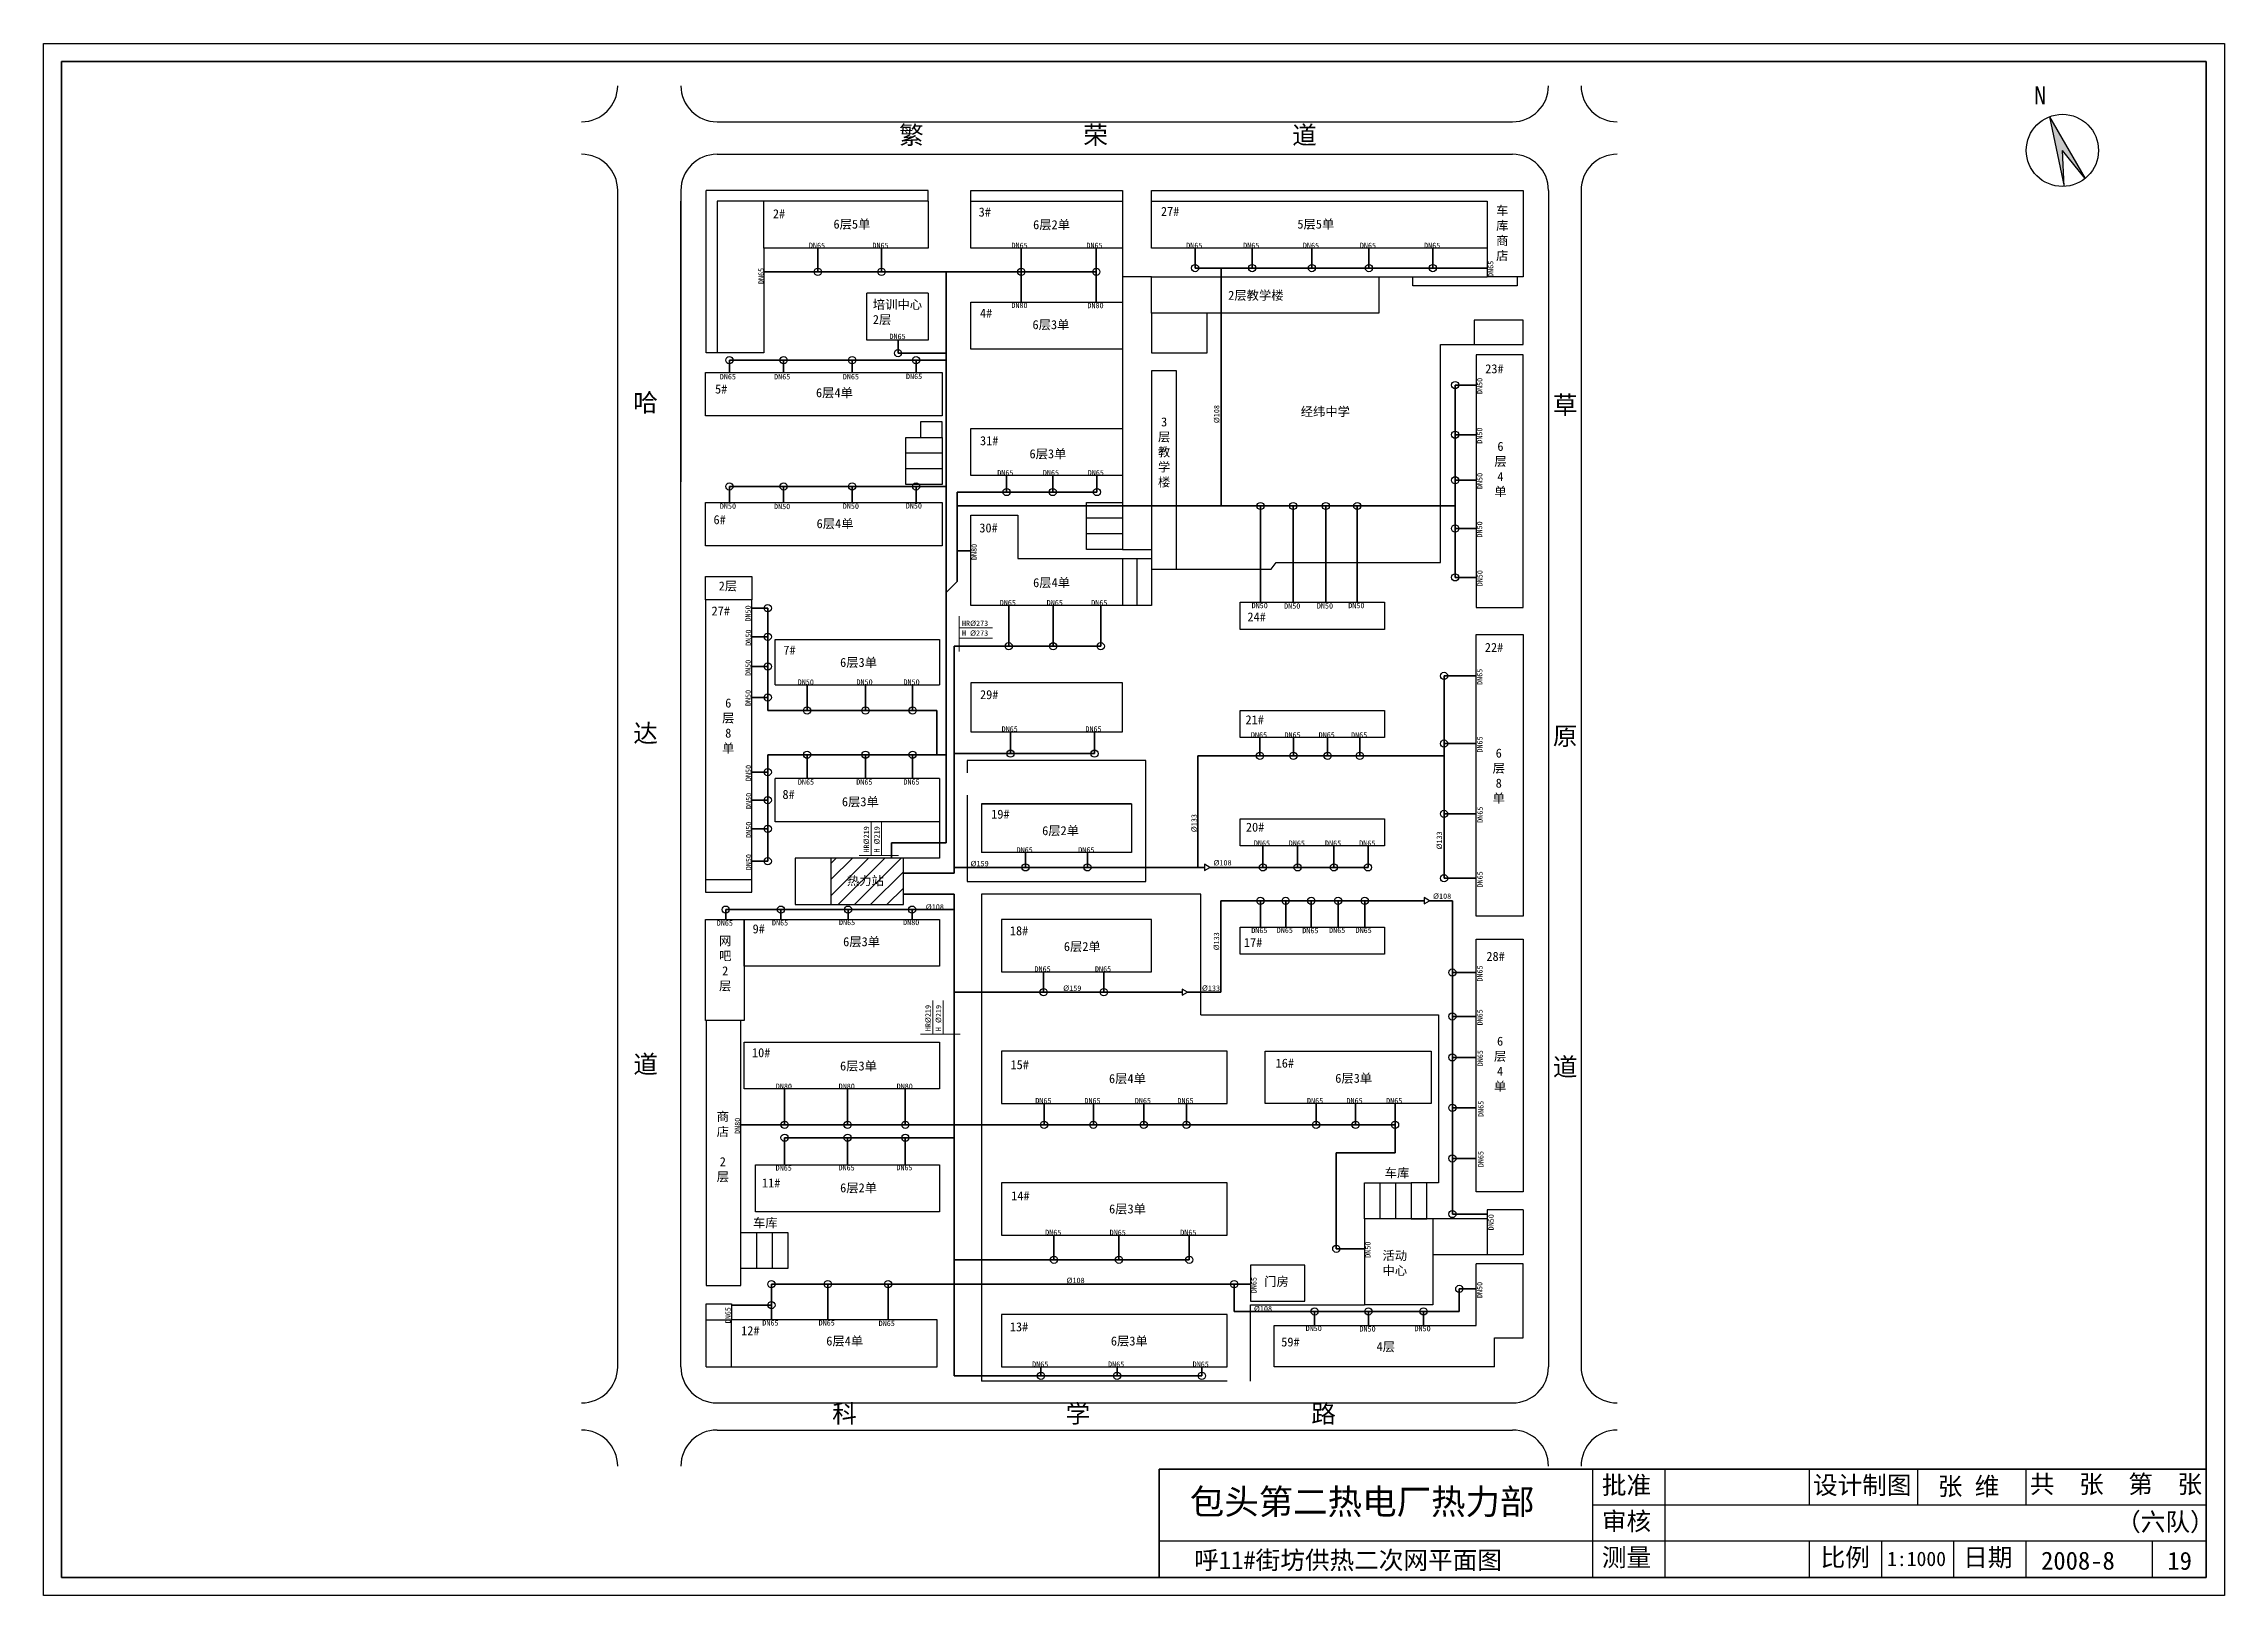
# Model space of a CAD drawing. Header units: millimetres. Extents: x 710 to 1314, y 285 to 715.
import ezdxf

# ---------------------------------------------------------------- set-up
doc = ezdxf.new("R2010")
doc.units = ezdxf.units.MM
doc.layers.add('标注', color=7, linetype='Continuous', lineweight=18)
doc.layers.add('管道', color=7, linetype='Continuous', lineweight=50)
doc.layers.add('边线', color=1, linetype='Continuous')

msp = doc.modelspace()

# ---------------------------------------------------------------- hatches: boundary and pattern name
msp.add_hatch(color=256).paths.add_polyline_path([(1265.73, 695.08), (1269.8, 675.76), (1269.32, 685.75), (1275.66, 678.01)])
h = msp.add_hatch()
h.set_pattern_fill('ANSI31', color=5, style=0)
h.paths.add_polyline_path([(928.32, 476.75), (948.32, 476.75), (948.32, 489.68), (928.32, 489.68)])
h.paths.add_polyline_path([(932.06, 485.26), (943.82, 485.26), (943.82, 480.71), (932.06, 480.71)], flags=24)

# ---------------------------------------------------------------- linework, layer by layer
at = {"lineweight": 40}
for p, q in [((715.18, 290.35), (715.18, 710.35)), ((715.18, 710.35), (1309.18, 710.35)), ((1309.18, 710.35), (1309.18, 290.35)), ((1309.18, 320.35), (1019.18, 320.35)), ((1019.18, 320.35), (1019.18, 290.35)), ((1309.18, 290.35), (715.18, 290.35))]:
    msp.add_line(p, q, dxfattribs=at)
for p, q in [((1265.73, 695.08), (1269.8, 675.76)), ((1265.73, 695.08), (1275.66, 678.01)), ((896.69, 693.68), (1116.99, 693.68)), ((896.69, 684.68), (1116.99, 684.68)), ((1269.8, 675.76), (1269.32, 685.75)), ((1275.66, 678.01), (1269.32, 685.75)), ((869.18, 348.68), (869.18, 674.68)), ((886.69, 674.68), (886.69, 593.88)), ((886.69, 348.68), (886.69, 671.68)), ((893.69, 629.68), (893.69, 674.68)), ((955.19, 674.68), (893.69, 674.68)), ((909.69, 671.68), (896.69, 671.68)), ((896.69, 671.68), (896.69, 629.68)), ((955.19, 671.68), (909.69, 671.68)), ((909.69, 658.68), (909.69, 671.68)), ((955.19, 671.68), (955.19, 674.68)), ((955.19, 671.68), (955.19, 658.68)), ((966.99, 671.68), (966.99, 674.68)), ((966.99, 674.68), (1008.99, 674.68)), ((966.99, 658.68), (966.99, 671.68)), ((966.99, 671.68), (1008.99, 671.68)), ((1008.99, 674.68), (1008.99, 671.68)), ((1008.99, 671.68), (1008.99, 658.68)), ((1016.99, 671.68), (1016.99, 674.68)), ((1016.99, 674.68), (1119.99, 674.68)), ((1016.99, 671.68), (1109.99, 671.68)), ((1016.99, 658.68), (1016.99, 671.68)), ((1109.99, 671.68), (1109.99, 658.68)), ((1119.99, 674.68), (1119.99, 650.68)), ((1126.99, 674.68), (1126.99, 348.68)), ((1136, 674.68), (1136, 348.68)), ((955.19, 658.68), (909.69, 658.68)), ((909.69, 658.68), (909.69, 629.68)), ((1008.99, 658.68), (966.99, 658.68)), ((1008.99, 658.68), (1008.99, 643.68)), ((1109.99, 658.68), (1016.99, 658.68)), ((1109.99, 658.68), (1109.99, 650.68)), ((1016.99, 650.68), (1008.99, 650.68)), ((1016.99, 650.68), (1079.99, 650.68)), ((1016.99, 640.68), (1016.99, 650.68)), ((1079.99, 650.68), (1079.99, 640.68)), ((1079.99, 650.68), (1109.99, 650.68)), ((1089.43, 648.27), (1089.43, 650.68)), ((1118.27, 648.27), (1089.43, 648.27)), ((1119.99, 650.68), (1109.99, 650.68)), ((1118.27, 650.68), (1118.27, 648.27)), ((955.19, 646.18), (938.19, 646.18)), ((938.19, 633.18), (938.19, 646.18)), ((955.19, 646.18), (955.19, 633.18)), ((966.99, 643.68), (1008.99, 643.68)), ((966.99, 630.68), (966.99, 643.68)), ((1008.99, 643.68), (1008.99, 630.68)), ((1079.99, 640.68), (1016.99, 640.68)), ((1016.99, 640.68), (1016.99, 629.68)), ((1032.49, 629.68), (1032.49, 640.68)), ((1119.99, 638.71), (1106.43, 638.71)), ((1106.43, 638.71), (1106.43, 632.01)), ((1119.99, 632.01), (1119.99, 638.71)), ((896.69, 629.68), (893.69, 629.68)), ((909.69, 629.68), (896.69, 629.68)), ((955.19, 633.18), (938.19, 633.18)), ((1008.99, 630.68), (966.99, 630.68)), ((1008.99, 630.68), (1008.99, 608.68)), ((1016.99, 629.68), (1032.49, 629.68)), ((1097.11, 571.54), (1097.11, 632.01)), ((1097.11, 632.01), (1119.99, 632.01)), ((1119.99, 629.07), (1106.99, 629.07)), ((1106.99, 629.07), (1106.99, 559.07)), ((1119.99, 559.07), (1119.99, 629.07)), ((893.52, 624.18), (959.02, 624.18)), ((893.52, 612.18), (893.52, 624.18)), ((959.02, 624.18), (959.02, 612.18)), ((1023.99, 624.67), (1016.99, 624.67)), ((1016.99, 624.67), (1016.99, 569.67)), ((1023.99, 569.67), (1023.99, 624.67)), ((959.02, 612.18), (893.52, 612.18)), ((959.02, 610.51), (953.02, 610.51)), ((953.02, 610.51), (953.02, 606.18)), ((959.02, 606.18), (959.02, 610.51)), ((949.02, 593.18), (949.02, 606.18)), ((949.02, 606.18), (959.02, 606.18)), ((959.02, 606.18), (959.02, 593.18)), ((966.99, 595.68), (966.99, 608.68)), ((966.99, 608.68), (1008.99, 608.68)), ((1008.99, 608.68), (1008.99, 595.68)), ((959.02, 601.85), (949.02, 601.85)), ((959.02, 597.51), (949.02, 597.51)), ((959.02, 593.18), (949.02, 593.18)), ((1008.99, 595.68), (966.99, 595.68)), ((1008.99, 595.68), (1008.99, 575.18)), ((893.52, 576.18), (893.52, 588.18)), ((893.52, 588.18), (959.02, 588.18)), ((959.02, 588.18), (959.02, 576.18)), ((998.99, 588.18), (1008.99, 588.18)), ((998.99, 575.18), (998.99, 588.18)), ((1008.99, 588.18), (1008.99, 575.18)), ((966.99, 559.68), (966.99, 584.68)), ((966.99, 584.68), (979.99, 584.68)), ((979.99, 584.68), (979.99, 572.68)), ((1008.99, 583.85), (998.99, 583.85)), ((959.02, 576.18), (893.52, 576.18)), ((1008.99, 579.51), (998.99, 579.51)), ((1008.99, 575.18), (998.99, 575.18)), ((1008.99, 575.18), (1016.99, 575.18)), ((1016.99, 575.18), (1016.99, 559.68)), ((979.99, 572.68), (1008.99, 572.68)), ((1008.99, 572.68), (1008.99, 559.68)), ((1008.99, 572.68), (1016.99, 572.68)), ((1012.99, 572.68), (1012.99, 559.68)), ((1016.99, 569.67), (1023.99, 569.67)), ((1023.99, 569.67), (1050.19, 569.67)), ((1050.19, 569.67), (1051.55, 571.54)), ((1051.55, 571.54), (1097.11, 571.54)), ((893.52, 567.68), (906.32, 567.68)), ((893.52, 561.18), (893.52, 567.68)), ((906.32, 567.68), (906.32, 561.18)), ((906.32, 561.18), (893.52, 561.18)), ((893.52, 561.18), (893.52, 483.68)), ((906.32, 483.68), (906.32, 561.18)), ((1008.99, 559.68), (966.99, 559.68)), ((1016.99, 559.68), (1008.99, 559.68)), ((1041.59, 553.04), (1041.59, 560.54)), ((1041.59, 560.54), (1081.59, 560.54)), ((1081.59, 560.54), (1081.59, 553.04)), ((1106.99, 559.07), (1119.99, 559.07)), ((912.82, 550.18), (958.32, 550.18)), ((912.82, 537.68), (912.82, 550.18)), ((958.32, 550.18), (958.32, 537.68)), ((1081.59, 553.04), (1041.59, 553.04)), ((1106.99, 551.57), (1119.99, 551.57)), ((1106.99, 473.57), (1106.99, 551.57)), ((1119.99, 551.57), (1119.99, 473.57)), ((912.82, 537.68), (958.32, 537.68)), ((966.99, 538.18), (966.99, 524.68)), ((1008.99, 538.18), (966.99, 538.18)), ((1008.99, 524.68), (1008.99, 538.18)), ((1041.59, 530.54), (1081.59, 530.54)), ((1041.59, 523.04), (1041.59, 530.54)), ((1081.59, 530.54), (1081.59, 523.04)), ((966.99, 524.68), (1008.99, 524.68)), ((1081.59, 523.04), (1041.59, 523.04)), ((958.32, 511.68), (912.82, 511.68)), ((912.82, 499.68), (912.82, 511.68)), ((958.32, 511.68), (958.32, 499.68)), ((969.99, 504.68), (969.99, 491.18)), ((1011.49, 504.68), (969.99, 504.68)), ((969.99, 504.68), (1011.49, 504.68)), ((1011.49, 504.68), (1011.49, 491.18)), ((958.32, 499.68), (912.82, 499.68)), ((958.32, 499.68), (958.32, 489.68)), ((1041.59, 500.54), (1081.59, 500.54)), ((1041.59, 493.04), (1041.59, 500.54)), ((1081.59, 500.54), (1081.59, 493.04)), ((928.32, 489.68), (918.32, 489.68)), ((918.32, 489.68), (918.32, 476.75)), ((948.32, 489.68), (928.32, 489.68)), ((928.32, 476.75), (928.32, 489.68)), ((958.32, 489.68), (948.32, 489.68)), ((948.32, 476.75), (948.32, 489.68)), ((1011.49, 491.18), (969.99, 491.18)), ((1081.59, 493.04), (1041.59, 493.04)), ((893.52, 483.68), (906.32, 483.68)), ((893.52, 483.68), (893.52, 480.18)), ((906.32, 480.18), (906.32, 483.68)), ((893.52, 480.18), (906.32, 480.18)), ((893.52, 444.68), (893.52, 472.68)), ((893.52, 472.68), (904.22, 472.68)), ((904.22, 472.68), (958.32, 472.68)), ((904.22, 459.68), (904.22, 472.68)), ((904.22, 472.68), (904.22, 444.68)), ((918.32, 476.75), (928.32, 476.75)), ((928.32, 476.75), (948.32, 476.75)), ((958.32, 472.68), (958.32, 459.68)), ((975.49, 472.68), (975.49, 458.18)), ((1016.99, 472.68), (975.49, 472.68)), ((1016.99, 458.18), (1016.99, 472.68)), ((1119.99, 473.57), (1106.99, 473.57)), ((1041.59, 470.54), (1081.59, 470.54)), ((1041.59, 463.04), (1041.59, 470.54)), ((1081.59, 470.54), (1081.59, 463.04)), ((1106.99, 397.18), (1106.99, 467.18)), ((1106.99, 467.18), (1119.99, 467.18)), ((1119.99, 467.18), (1119.99, 397.18)), ((958.32, 459.68), (904.22, 459.68)), ((1081.59, 463.04), (1041.59, 463.04)), ((975.49, 458.18), (1016.99, 458.18)), ((904.22, 444.68), (893.52, 444.68)), ((893.69, 444.68), (893.69, 371.18)), ((903.29, 371.18), (903.29, 444.68)), ((904.22, 425.68), (904.22, 438.68)), ((904.22, 438.68), (958.32, 438.68)), ((958.32, 438.68), (958.32, 425.68)), ((1037.99, 436.18), (975.49, 436.18)), ((975.49, 436.18), (975.49, 421.68)), ((1037.99, 421.68), (1037.99, 436.18)), ((1048.49, 436.18), (1094.49, 436.18)), ((1048.49, 421.68), (1048.49, 436.18)), ((1094.49, 436.18), (1094.49, 421.68)), ((958.32, 425.68), (904.22, 425.68)), ((975.49, 421.68), (1037.99, 421.68)), ((1094.49, 421.68), (1048.49, 421.68)), ((907.32, 391.68), (907.32, 404.68)), ((907.32, 404.68), (958.32, 404.68)), ((958.32, 404.68), (958.32, 391.68)), ((975.49, 399.68), (975.49, 385.18)), ((1037.99, 399.68), (975.49, 399.68)), ((1037.99, 385.18), (1037.99, 399.68)), ((1075.99, 399.68), (1088.99, 399.68)), ((1075.99, 389.68), (1075.99, 399.68)), ((1080.33, 389.68), (1080.33, 399.68)), ((1084.66, 389.68), (1084.66, 399.68)), ((1093.33, 399.68), (1088.99, 399.68)), ((1088.99, 399.68), (1088.99, 389.68)), ((1093.33, 389.68), (1093.33, 399.68)), ((1096.49, 399.68), (1093.33, 399.68)), ((1119.99, 397.18), (1106.99, 397.18)), ((958.32, 391.68), (907.32, 391.68)), ((1094.99, 389.68), (1075.99, 389.68)), ((1075.99, 389.68), (1075.99, 365.89)), ((1088.99, 389.68), (1075.99, 389.68)), ((1088.99, 389.68), (1093.33, 389.68)), ((1109.99, 389.68), (1094.99, 389.68)), ((1094.99, 389.68), (1094.99, 379.68)), ((1119.99, 392.18), (1109.99, 392.18)), ((1109.99, 392.18), (1109.99, 379.68)), ((1119.99, 392.18), (1119.99, 379.68)), ((903.29, 385.89), (916.29, 385.89)), ((903.29, 375.89), (903.29, 385.89)), ((907.63, 385.89), (907.63, 375.89)), ((911.96, 385.89), (911.96, 375.89)), ((916.29, 385.89), (916.29, 375.89)), ((975.49, 385.18), (1037.99, 385.18)), ((916.29, 375.89), (903.29, 375.89)), ((1059.49, 376.9), (1044.49, 376.9)), ((1044.49, 376.9), (1044.49, 366.9)), ((1059.49, 366.9), (1059.49, 376.9)), ((1119.99, 379.68), (1094.99, 379.68)), ((1119.99, 377.18), (1106.99, 377.18)), ((1106.99, 360.18), (1106.99, 377.18)), ((1119.99, 356.68), (1119.99, 377.18)), ((893.69, 371.18), (903.29, 371.18)), ((893.69, 361.68), (893.69, 366.18)), ((893.69, 366.18), (900.69, 366.18)), ((900.69, 366.18), (900.69, 361.68)), ((1037.99, 363.18), (975.49, 363.18)), ((975.49, 363.18), (975.49, 348.68)), ((1037.99, 348.68), (1037.99, 363.18)), ((1044.49, 366.9), (1059.49, 366.9)), ((1094.99, 365.89), (1075.99, 365.89)), ((893.69, 348.68), (893.69, 361.68)), ((893.69, 361.68), (900.69, 361.68)), ((957.69, 361.68), (900.69, 361.68)), ((900.69, 348.68), (900.69, 361.68)), ((957.69, 348.68), (957.69, 361.68)), ((1050.99, 348.68), (1050.99, 360.18)), ((1050.99, 360.18), (1106.99, 360.18)), ((1111.99, 348.68), (1111.99, 356.68)), ((1111.99, 356.68), (1119.99, 356.68)), ((893.69, 348.68), (900.69, 348.68)), ((900.69, 348.68), (957.69, 348.68)), ((975.49, 348.68), (1037.99, 348.68)), ((1111.99, 348.68), (1050.99, 348.68)), ((896.69, 338.68), (1116.99, 338.68)), ((896.69, 331.18), (1116.99, 331.18)), ((1139.18, 320.35), (1139.18, 290.35)), ((1159.18, 320.35), (1159.18, 290.35)), ((1199.18, 320.35), (1199.18, 310.35)), ((1229.22, 320.35), (1229.22, 310.35)), ((1259.18, 320.35), (1259.18, 310.35)), ((1309.18, 310.35), (1139.18, 310.35)), ((1309.18, 300.35), (1019.18, 300.35)), ((1199.18, 300.35), (1199.18, 290.35)), ((1219.18, 300.35), (1219.18, 290.35)), ((1239.18, 300.35), (1239.18, 290.35)), ((1259.18, 300.35), (1259.18, 290.35)), ((1294.18, 300.35), (1294.18, 290.35))]:
    msp.add_line(p, q)
at = {"color": 3}
for p, q in [((965.99, 516.68), (965.99, 513.32)), ((1015.49, 516.68), (965.99, 516.68)), ((1015.49, 483.18), (1015.49, 516.68)), ((965.99, 507.05), (965.99, 483.18)), ((965.99, 483.18), (1015.49, 483.18)), ((969.99, 479.68), (969.99, 344.68)), ((1030.69, 479.68), (969.99, 479.68)), ((1030.69, 446.18), (1030.69, 479.68)), ((1030.69, 446.18), (1096.49, 446.18)), ((1096.49, 446.18), (1096.49, 399.68)), ((1094.99, 379.68), (1094.99, 365.89)), ((1044.49, 344.68), (1044.49, 365.89)), ((1044.49, 365.89), (1075.99, 365.89)), ((1037.99, 344.68), (969.99, 344.68))]:
    msp.add_line(p, q, dxfattribs=at)
for points in [[(1033.2, 487.08), (1031.7, 487.95), (1031.7, 486.22)], [(1094.01, 477.82), (1092.51, 478.69), (1092.51, 476.96)], [(1027, 452.51), (1025.5, 453.37), (1025.5, 451.64)]]:
    msp.add_lwpolyline(points, close=True)
for centre, radius in [((1269.32, 685.75), 10), ((924.61, 652.1), 1), ((942.24, 652.1), 1), ((980.95, 652.1), 1), ((1001.75, 652.1), 1), ((1029.1, 653.15), 1), ((1044.9, 653.15), 1), ((1061.46, 653.15), 1), ((1077.26, 653.15), 1), ((1094.96, 653.15), 1), ((900.11, 627.64), 1), ((915.15, 627.64), 1), ((934.12, 627.64), 1), ((946.82, 629.59), 1), ((951.82, 627.64), 1), ((1101.15, 620.74), 1), ((1101.15, 606.98), 1), ((900.11, 592.64), 1), ((915.15, 592.64), 1), ((934.12, 592.64), 1), ((951.82, 592.64), 1), ((976.9, 591.09), 1), ((989.67, 591.09), 1), ((1001.92, 591.09), 1), ((1101.15, 594.36), 1), ((1047.22, 587.22), 1), ((1056.26, 587.22), 1), ((1065.3, 587.22), 1), ((1074.03, 587.22), 1), ((1101.15, 580.98), 1), ((1101.15, 567.44), 1), ((910.74, 558.92), 1), ((910.74, 550.98), 1), ((910.74, 542.73), 1), ((977.49, 548.36), 1), ((989.79, 548.36), 1), ((1002.97, 548.36), 1), ((1098.05, 540.13), 1), ((910.74, 534.17), 1), ((921.64, 530.54), 1), ((937.81, 530.54), 1), ((950.85, 530.54), 1), ((977.98, 518.6), 1), ((1001.23, 518.6), 1), ((1098.05, 521.38), 1), ((910.74, 513.48), 1), ((921.64, 518.3), 1), ((937.81, 518.3), 1), ((950.85, 518.3), 1), ((1047.05, 518), 1), ((1056.34, 518), 1), ((1065.82, 518), 1), ((1074.74, 518), 1), ((910.74, 505.73), 1), ((1098.05, 501.9), 1), ((910.74, 497.76), 1), ((910.74, 488.78), 1), ((982.13, 487.08), 1), ((999.28, 487.08), 1), ((1047.89, 487.08), 1), ((1057.51, 487.08), 1), ((1067.55, 487.08), 1), ((1076.99, 487.08), 1), ((1098.05, 484.06), 1), ((1047.18, 477.82), 1), ((1054.19, 477.82), 1), ((1061.29, 477.82), 1), ((1068.69, 477.82), 1), ((1076.1, 477.82), 1), ((899.09, 475.37), 1), ((914.39, 475.37), 1), ((932.98, 475.37), 1), ((950.72, 475.37), 1), ((987.14, 452.51), 1), ((1003.84, 452.51), 1), ((1100.36, 457.93), 1), ((1100.36, 445.79), 1), ((1100.36, 434.43), 1), ((1100.36, 420.45), 1), ((915.41, 415.74), 1), ((915.41, 412.18), 1), ((932.85, 415.74), 1), ((932.85, 412.18), 1), ((948.85, 415.74), 1), ((948.85, 412.18), 1), ((987.28, 415.74), 1), ((1000.92, 415.74), 1), ((1014.88, 415.74), 1), ((1026.68, 415.74), 1), ((1062.61, 415.74), 1), ((1073.55, 415.74), 1), ((1084.48, 415.74), 1), ((1100.36, 406.44), 1), ((1100.36, 391.03), 1), ((1068.22, 381.4), 1), ((990.02, 378.36), 1), ((1008.02, 378.36), 1), ((1027.5, 378.36), 1), ((911.76, 371.59), 1), ((927.38, 371.59), 1), ((944.07, 371.59), 1), ((1039.94, 371.59), 1), ((1102.28, 370.28), 1), ((911.76, 365.79), 1), ((1062.21, 364.04), 1), ((1077.11, 364.04), 1), ((1092.37, 364.04), 1), ((986.41, 346.2), 1), ((1007.49, 346.2), 1), ((1030.97, 346.2), 1)]:
    msp.add_circle(centre, radius)
for centre, start, end in [((859.18, 703.68), 270, 0), ((896.69, 703.68), 180, 270), ((1116.99, 703.68), 270, 0), ((1146, 703.68), 180, 270), ((859.18, 674.68), 0, 90), ((896.69, 674.68), 90, 180), ((1116.99, 674.68), 0, 90), ((1146, 674.68), 90, 180), ((859.18, 348.68), 270, 360), ((896.69, 348.68), 180, 270), ((1116.99, 348.68), 270, 0), ((1146, 348.68), 180, 270), ((859.18, 321.18), 0, 90), ((896.69, 321.18), 90, 180), ((1116.99, 321.18), 0, 90), ((1146, 321.18), 90, 180)]:
    msp.add_arc(centre, 10, start, end)
at = {"layer": '标注'}
for p, q in [((963.72, 546.87), (963.72, 556.68)), ((963.72, 553.44), (973.03, 553.44)), ((963.72, 550.63), (973.03, 550.63)), ((939.42, 490.39), (939.42, 499.7)), ((942.22, 490.39), (942.22, 499.7)), ((946.96, 490.39), (936.02, 490.39)), ((956.49, 440.88), (956.49, 450.19)), ((959.29, 440.88), (959.29, 450.19)), ((964.04, 440.88), (953.09, 440.88))]:
    msp.add_line(p, q, dxfattribs=at)
at = {"layer": '管道'}
for p, q in [((924.64, 652.1), (924.64, 658.68)), ((942.24, 652.1), (942.24, 658.68)), ((980.95, 652.1), (980.95, 658.68)), ((1001.75, 652.1), (1001.75, 658.68)), ((1029.1, 653.15), (1029.1, 658.68)), ((1044.9, 653.15), (1044.9, 658.68)), ((1061.46, 653.15), (1061.46, 658.68)), ((1077.26, 653.15), (1077.26, 658.68)), ((1094.96, 653.15), (1094.96, 658.68)), ((1036.33, 653.15), (1029.1, 653.15)), ((1036.33, 587.22), (1036.33, 653.15)), ((1036.33, 653.15), (1109.99, 653.15)), ((960.16, 652.1), (909.69, 652.1)), ((960.16, 627.64), (960.16, 652.1)), ((960.16, 652.1), (1001.75, 652.1)), ((980.95, 652.1), (980.95, 643.68)), ((1001.75, 652.1), (1001.75, 643.68)), ((946.82, 629.59), (946.82, 633.18)), ((960.16, 629.59), (946.82, 629.59)), ((960.16, 627.64), (900.11, 627.64)), ((900.11, 627.64), (900.11, 624.18)), ((915.15, 624.18), (915.15, 627.64)), ((934.12, 624.18), (934.12, 627.64)), ((951.82, 624.18), (951.82, 627.64)), ((960.16, 592.64), (960.16, 627.64)), ((1101.15, 587.22), (1101.15, 620.74)), ((1101.15, 620.74), (1106.99, 620.74)), ((1101.15, 606.98), (1106.99, 606.98)), ((960.16, 592.64), (900.11, 592.64)), ((900.11, 592.64), (900.11, 588.18)), ((915.15, 592.64), (915.15, 588.18)), ((934.12, 592.64), (934.12, 588.18)), ((951.82, 592.64), (951.82, 588.18)), ((960.16, 518.3), (960.16, 592.64)), ((976.9, 591.09), (976.9, 595.68)), ((989.67, 591.09), (989.67, 595.68)), ((1001.92, 591.09), (1001.92, 595.68)), ((1101.15, 594.36), (1106.99, 594.36)), ((963.18, 574.76), (963.18, 591.09)), ((963.18, 591.09), (1001.92, 591.09)), ((963.18, 587.22), (1101.15, 587.22)), ((1047.22, 587.22), (1047.22, 560.54)), ((1056.26, 587.22), (1056.26, 560.54)), ((1065.3, 587.22), (1065.3, 560.54)), ((1074.03, 587.22), (1074.03, 560.54)), ((1101.15, 587.22), (1101.15, 567.44)), ((1101.15, 580.98), (1106.99, 580.98)), ((963.18, 566.29), (963.18, 574.76)), ((963.18, 574.76), (966.99, 574.76)), ((960.16, 563.29), (963.18, 566.29)), ((1101.15, 567.44), (1106.99, 567.44)), ((910.74, 558.92), (906.32, 558.92)), ((910.74, 530.54), (910.74, 558.92)), ((977.49, 548.36), (977.49, 559.68)), ((989.79, 548.36), (989.79, 559.68)), ((1002.97, 548.36), (1002.97, 559.68)), ((910.74, 550.98), (906.32, 550.98)), ((962.41, 518.6), (962.41, 548.36)), ((962.41, 548.36), (1002.97, 548.36)), ((910.74, 542.73), (906.32, 542.73)), ((921.64, 530.54), (921.64, 537.68)), ((937.81, 530.54), (937.81, 537.68)), ((950.85, 530.54), (950.85, 537.68)), ((1098.05, 511.51), (1098.05, 540.13)), ((1098.05, 540.13), (1106.99, 540.13)), ((910.74, 534.17), (906.32, 534.17)), ((957.59, 530.54), (910.74, 530.54)), ((957.59, 518.3), (957.59, 530.54)), ((977.98, 518.6), (977.98, 524.68)), ((1001.23, 518.6), (1001.23, 524.68)), ((1047.05, 518), (1047.05, 523.04)), ((1056.34, 518), (1056.34, 523.04)), ((1065.82, 518), (1065.82, 523.04)), ((1074.74, 518), (1074.74, 523.04)), ((1098.05, 521.38), (1106.99, 521.38)), ((910.74, 513.48), (906.32, 513.48)), ((960.16, 518.3), (910.74, 518.3)), ((910.74, 518.3), (910.74, 488.78)), ((921.64, 518.3), (921.64, 511.68)), ((937.81, 518.3), (937.81, 511.68)), ((950.85, 518.3), (950.85, 511.68)), ((960.16, 493.9), (960.16, 518.3)), ((962.41, 487.08), (962.41, 518.6)), ((962.41, 518.6), (1001.23, 518.6)), ((1029.9, 487.08), (1029.9, 518)), ((1029.9, 518), (1098.05, 518)), ((1098.05, 511.51), (1098.05, 484.06)), ((910.74, 505.73), (906.32, 505.73)), ((1098.05, 501.9), (1106.99, 501.9)), ((910.74, 497.76), (906.32, 497.76)), ((945.06, 489.68), (945.06, 493.9)), ((945.06, 493.9), (960.16, 493.9)), ((982.13, 487.08), (982.13, 491.18)), ((999.28, 487.08), (999.28, 491.18)), ((1047.88, 487.08), (1047.88, 493.04)), ((1057.51, 487.08), (1057.51, 493.04)), ((1067.55, 487.08), (1067.55, 493.04)), ((1077.07, 487.08), (1077.07, 493.04)), ((910.74, 488.78), (906.32, 488.78)), ((948.32, 485.52), (962.41, 485.52)), ((962.41, 485.52), (962.41, 487.08)), ((962.41, 487.08), (1031.7, 487.08)), ((1033.2, 487.08), (1077.07, 487.08)), ((1098.05, 484.06), (1106.99, 484.06)), ((948.32, 479.62), (962.41, 479.62)), ((962.41, 479.62), (962.41, 452.51)), ((1036.22, 452.51), (1036.22, 477.82)), ((1036.22, 477.82), (1092.51, 477.82)), ((1047.18, 477.82), (1047.18, 470.54)), ((1054.19, 477.82), (1054.19, 470.54)), ((1061.29, 477.82), (1061.29, 470.54)), ((1068.69, 477.82), (1068.69, 470.54)), ((1076.1, 477.82), (1076.1, 470.54)), ((1094.01, 477.82), (1100.36, 477.82)), ((1100.36, 477.82), (1100.36, 391.03)), ((962.41, 475.37), (899.09, 475.37)), ((899.09, 475.37), (899.09, 472.68)), ((914.39, 472.68), (914.39, 475.37)), ((932.98, 472.68), (932.98, 475.37)), ((950.72, 472.68), (950.72, 475.37)), ((987.14, 452.51), (987.14, 458.18)), ((1003.84, 452.51), (1003.84, 458.18)), ((1100.36, 457.93), (1106.99, 457.93)), ((962.41, 452.51), (1025.5, 452.51)), ((962.41, 452.51), (962.41, 415.74)), ((1027, 452.51), (1036.22, 452.51)), ((1100.36, 445.79), (1106.99, 445.79)), ((1100.36, 434.43), (1106.99, 434.43)), ((915.41, 415.74), (915.41, 425.68)), ((932.85, 415.74), (932.85, 425.68)), ((948.85, 415.74), (948.85, 425.68)), ((987.28, 415.74), (987.28, 421.68)), ((1000.92, 415.74), (1000.92, 421.68)), ((1014.88, 415.74), (1014.88, 421.68)), ((1026.68, 415.74), (1026.68, 421.68)), ((1062.61, 415.74), (1062.61, 421.68)), ((1073.55, 415.74), (1073.55, 421.68)), ((1084.48, 415.74), (1084.48, 421.68)), ((1100.36, 420.45), (1106.99, 420.45)), ((962.41, 415.74), (903.29, 415.74)), ((962.41, 412.18), (915.41, 412.18)), ((915.41, 412.18), (915.41, 404.68)), ((932.85, 412.18), (932.85, 404.68)), ((948.85, 412.18), (948.85, 404.68)), ((962.41, 415.74), (962.41, 346.2)), ((962.41, 415.74), (1084.48, 415.74)), ((1084.48, 415.74), (1084.48, 408.01)), ((1084.48, 408.01), (1068.22, 408.01)), ((1068.22, 408.01), (1068.22, 381.4)), ((1100.36, 406.44), (1106.99, 406.44)), ((1100.36, 391.03), (1109.99, 391.03)), ((990.02, 378.36), (990.02, 385.18)), ((1008.02, 378.36), (1008.02, 385.18)), ((1027.5, 378.36), (1027.5, 385.18)), ((1068.22, 381.4), (1075.99, 381.4)), ((962.41, 378.36), (1027.5, 378.36)), ((962.41, 371.59), (911.76, 371.59)), ((911.76, 371.59), (911.76, 365.79)), ((927.38, 371.59), (927.38, 361.68)), ((944.07, 371.59), (944.07, 361.68)), ((962.41, 371.59), (1044.49, 371.59)), ((1039.94, 371.59), (1039.94, 364.04)), ((1102.28, 364.04), (1102.28, 370.28)), ((1102.28, 370.28), (1106.99, 370.28)), ((911.76, 365.79), (900.69, 365.79)), ((911.76, 365.79), (911.76, 361.68)), ((1039.94, 364.04), (1102.28, 364.04)), ((1062.21, 364.04), (1062.21, 360.18)), ((1077.11, 364.04), (1077.11, 360.18)), ((1092.37, 364.04), (1092.37, 360.18)), ((962.41, 346.2), (1030.97, 346.2)), ((986.41, 346.2), (986.41, 348.68)), ((1007.49, 346.2), (1007.49, 348.68)), ((1030.97, 346.2), (1030.97, 348.68))]:
    msp.add_line(p, q, dxfattribs=at)
at = {"layer": '边线'}
for p, q in [((710.18, 715.35), (1314.18, 715.35)), ((710.18, 285.35), (710.18, 715.35)), ((1314.18, 715.35), (1314.18, 285.35)), ((1314.18, 285.35), (710.18, 285.35))]:
    msp.add_line(p, q, dxfattribs=at)

# ---------------------------------------------------------------- texts
at = {"attachment_point": 1}
for s, insert, char_height, width in [('N', (1261.47, 703.49), 5, 13.437), ('{\\fSimHei|b0|i0|c134|p2;包头第二热电厂热力部}', (1027.63, 314.81), 7, 133.3392), ('{\\fFangSong_GB2312|b0|i0|c134|p49;批准}', (1141.77, 318.41), 5, 88.5221), ('{\\fFangSong_GB2312|b0|i0|c134|p49;设计制图}', (1200.24, 318.41), 5, 88.5221), ('{\\fFangSong_GB2312|b0|i0|c134|p49;共  张  第  张}', (1260.32, 318.68), 5, 88.5221), ('{\\fFangSong_GB2312|b0|i0|c134|p49;审核}', (1141.77, 308.41), 5, 88.5221), ('{\\fSimSun|b0|i0|c134|p54;呼11#街坊供热二次网平面图}', (1028.86, 297.62), 5, 135.8047), ('{\\fFangSong_GB2312|b0|i0|c134|p49;测量}', (1141.77, 298.41), 5, 88.5221), ('{\\fFangSong_GB2312|b0|i0|c134|p49;比例}', (1202.36, 298.41), 5, 88.5221), ('{\\fFangSong_GB2312|b0|i0|c134|p49;日期}', (1241.85, 298.41), 5, 88.5221)]:
    msp.add_mtext(s, dxfattribs=dict(at, insert=insert, char_height=char_height, width=width))
at = {"layer": '标注'}
for s, insert, char_height, width, attachment_point in [('{\\fSimSun|b0|i0|c134|p54;繁             荣               道}', (947.11, 692.5), 5, 125.2447, 1), ('{\\fSimSun|b0|i0|c134|p54;车库商店}', (1112.47, 670.34), 2.5, 5.2593, 1), ('2#', (912.17, 669.44), 2.5, 11.3476, 1), ('6{\\fSimSun|b0|i0|c134|p54;层}5{\\fSimSun|b0|i0|c134|p54;单}', (928.95, 666.58), 2.5, 20.142, 1), ('3#', (969.15, 669.93), 2.5, 11.3476, 1), ('6{\\fSimSun|b0|i0|c134|p54;层}2{\\fSimSun|b0|i0|c134|p54;单}', (984.24, 666.42), 2.5, 20.142, 1), ('27#', (1019.64, 670.1), 2.5, 11.3476, 1), ('5{\\fSimSun|b0|i0|c134|p54;层}5{\\fSimSun|b0|i0|c134|p54;单}', (1057.43, 666.58), 2.5, 20.142, 1), ('DN65', (922.14, 660.18), 1.5, 9.7816, 1), ('DN65', (939.73, 660.18), 1.5, 9.7816, 1), ('DN65', (978.26, 660.18), 1.5, 9.7816, 1), ('DN65', (999, 660.18), 1.5, 9.7816, 1), ('DN65', (1026.64, 660.18), 1.5, 9.7816, 1), ('DN65', (1042.41, 660.18), 1.5, 9.7816, 1), ('DN65', (1058.96, 660.18), 1.5, 9.7816, 1), ('DN65', (1074.74, 660.18), 1.5, 9.7816, 1), ('DN65', (1092.52, 660.18), 1.5, 9.7816, 1), ('2{\\fSimSun|b0|i0|c134|p54;层教学楼}', (1038.27, 646.85), 2.5, 18.5943, 1), ('{\\fSimSun|b0|i0|c134|p54;培训中心\\P}2{\\fSimSun|b0|i0|c134|p54;层}', (939.85, 644.31), 2.5, 17.6245, 1), ('4#', (969.51, 641.88), 2.5, 11.3476, 1), ('DN80', (978.22, 643.57), 1.5, 9.7816, 1), ('DN80', (999.28, 643.52), 1.5, 9.7816, 1), ('DN65', (944.46, 634.96), 1.5, 9.7816, 1), ('6{\\fSimSun|b0|i0|c134|p54;层}3{\\fSimSun|b0|i0|c134|p54;单}', (984.07, 638.72), 2.5, 20.142, 1), ('DN65', (897.46, 623.8), 1.5, 9.7816, 1), ('DN65', (912.51, 623.8), 1.5, 9.7816, 1), ('DN65', (931.53, 623.8), 1.5, 9.7816, 1), ('DN65', (949.03, 623.89), 1.5, 9.7816, 1), ('23#', (1109.46, 626.49), 2.5, 11.3476, 1), ('{\\fSimSun|b0|i0|c134|p54;哈\\P\\P\\P\\P\\P\\P\\P\\P\\P\\P\\P达\\P\\P\\P\\P\\P\\P\\P\\P\\P\\P\\P道}', (873.5, 618.41), 5, 8.5416, 1), ('5#', (896.14, 620.88), 2.5, 11.2383, 1), ('6{\\fSimSun|b0|i0|c134|p54;层}4{\\fSimSun|b0|i0|c134|p54;单}', (924.11, 619.86), 2.5, 20.142, 1), ('{\\fSimSun|b0|i0|c134|p54;草\\P\\P\\P\\P\\P\\P\\P\\P\\P\\P\\P原\\P\\P\\P\\P\\P\\P\\P\\P\\P\\P\\P道}', (1128.2, 617.68), 5, 10.5465, 1), ('3{\\fSimSun|b0|i0|c134|p54;层\\P教学楼}', (1020.53, 602.06), 2.5, 2.7628, 5), ('{\\fSimSun|b0|i0|c134|p54;经纬中学}', (1058.36, 614.64), 2.5, 21.2997, 1), ('31#', (969.53, 606.57), 2.5, 11.3476, 1), ('6{\\fSimSun|b0|i0|c134|p54;\\P层\\P}4{\\fSimSun|b0|i0|c134|p54;\\P单}', (1113.68, 597.36), 2.5, 13.0497, 5), ('6{\\fSimSun|b0|i0|c134|p54;层}3{\\fSimSun|b0|i0|c134|p54;单}', (983.24, 602.93), 2.5, 20.142, 1), ('DN65', (974.31, 597.18), 1.5, 9.7816, 1), ('DN65', (986.94, 597.18), 1.5, 9.7816, 1), ('DN65', (999.36, 597.18), 1.5, 9.7816, 1), ('DN50', (897.48, 587.94), 1.5, 9.7816, 1), ('DN50', (912.49, 587.85), 1.5, 9.7816, 1), ('DN50', (931.53, 587.94), 1.5, 9.7816, 1), ('DN50', (948.97, 588.02), 1.5, 9.7816, 1), ('6#', (895.72, 584.68), 2.5, 11.6453, 1), ('6{\\fSimSun|b0|i0|c134|p54;层}4{\\fSimSun|b0|i0|c134|p54;单}', (924.28, 583.58), 2.5, 20.142, 1), ('30#', (969.34, 582.4), 2.5, 11.3476, 1), ('2{\\fSimSun|b0|i0|c134|p54;层}', (897.16, 566.31), 2.5, 10.7515, 1), ('6{\\fSimSun|b0|i0|c134|p54;层}4{\\fSimSun|b0|i0|c134|p54;单}', (984.24, 567.23), 2.5, 20.142, 1), ('27#', (895.18, 559.38), 2.5, 11.3476, 1), ('DN65', (975, 561.18), 1.5, 9.7816, 1), ('DN65', (987.99, 561.18), 1.5, 9.7816, 1), ('DN65', (1000.33, 561.18), 1.5, 9.7816, 1), ('24#', (1043.59, 557.73), 2.5, 11.3671, 1), ('DN50', (1044.75, 560.39), 1.5, 9.7816, 1), ('DN50', (1053.77, 560.26), 1.5, 9.7816, 1), ('DN50', (1062.83, 560.3), 1.5, 9.7816, 1), ('DN50', (1071.53, 560.39), 1.5, 9.7816, 1), ('HR%%C273', (964.53, 555.46), 1.5, 12.7309, 1), ('H %%C273', (964.53, 552.75), 1.5, 12.7309, 1), ('7#', (915.06, 548.54), 2.5, 11.3476, 1), ('6{\\fSimSun|b0|i0|c134|p54;层}3{\\fSimSun|b0|i0|c134|p54;单}', (930.78, 545.13), 2.5, 20.142, 1), ('22#', (1109.35, 549.28), 2.5, 11.3476, 1), ('DN50', (919.04, 539.18), 1.5, 9.7816, 1), ('DN50', (935.32, 539.18), 1.5, 9.7816, 1), ('DN50', (948.34, 539.18), 1.5, 9.7816, 1), ('6{\\fSimSun|b0|i0|c134|p54;\\P层\\P}8{\\fSimSun|b0|i0|c134|p54;\\P单}', (899.8, 526.24), 2.5, 13.0497, 5), ('29#', (969.53, 536.2), 2.5, 11.3476, 1), ('DN65', (975.51, 526.18), 1.5, 9.7816, 1), ('DN65', (998.72, 526.18), 1.5, 9.7816, 1), ('21#', (1043.06, 529.23), 2.5, 11.3476, 1), ('DN65', (1044.56, 524.54), 1.5, 9.7816, 1), ('DN65', (1053.86, 524.54), 1.5, 9.7816, 1), ('DN65', (1063.31, 524.54), 1.5, 9.7816, 1), ('DN65', (1072.29, 524.54), 1.5, 9.7816, 1), ('6{\\fSimSun|b0|i0|c134|p54;\\P层\\P}8{\\fSimSun|b0|i0|c134|p54;\\P单}', (1113.21, 512.37), 2.5, 13.0497, 5), ('8#', (914.82, 508.55), 2.5, 11.5599, 1), ('DN65', (919.09, 511.5), 1.5, 9.7816, 1), ('DN65', (935.26, 511.51), 1.5, 9.7816, 1), ('DN65', (948.33, 511.51), 1.5, 9.7816, 1), ('6{\\fSimSun|b0|i0|c134|p54;层}3{\\fSimSun|b0|i0|c134|p54;单}', (931.29, 506.52), 2.5, 20.142, 1), ('19#', (972.62, 503.07), 2.5, 11.3476, 1), ('6{\\fSimSun|b0|i0|c134|p54;层}2{\\fSimSun|b0|i0|c134|p54;单}', (986.74, 498.51), 2.5, 20.142, 1), ('20#', (1043.18, 499.47), 2.5, 11.3476, 1), ('DN65', (979.66, 492.68), 1.5, 9.7816, 1), ('DN65', (996.74, 492.68), 1.5, 9.7816, 1), ('DN65', (1045.38, 494.54), 1.5, 9.7816, 1), ('DN65', (1055.03, 494.54), 1.5, 9.7816, 1), ('DN65', (1065.07, 494.54), 1.5, 9.7816, 1), ('DN65', (1074.56, 494.54), 1.5, 9.7816, 1), ('{\\fSimSun|b0|i0|c134|p54;热力站}', (932.68, 484.64), 2.5, 13.1696, 1), ('%%C159', (966.91, 488.88), 1.5, 12.7309, 1), ('%%C108', (1034.19, 489.12), 1.5, 12.7309, 1), ('%%C108', (1095, 479.86), 1.5, 12.7309, 1), ('DN65', (896.62, 472.42), 1.5, 9.7816, 1), ('9#', (906.54, 471.3), 2.5, 11.3476, 1), ('DN65', (911.91, 472.48), 1.5, 9.7816, 1), ('DN65', (930.47, 472.58), 1.5, 9.7816, 1), ('DN80', (948.23, 472.58), 1.5, 9.7816, 1), ('%%C108', (954.5, 476.87), 1.5, 12.7309, 1), ('{\\fSimSun|b0|i0|c134|p54;网吧\\P}2{\\fSimSun|b0|i0|c134|p54;\\P层}', (898.96, 460.34), 2.5, 6.2435, 5), ('6{\\fSimSun|b0|i0|c134|p54;层}3{\\fSimSun|b0|i0|c134|p54;单}', (931.62, 467.74), 2.5, 20.142, 1), ('18#', (977.8, 470.77), 2.5, 11.3476, 1), ('6{\\fSimSun|b0|i0|c134|p54;层}2{\\fSimSun|b0|i0|c134|p54;单}', (992.75, 466.4), 2.5, 20.142, 1), ('17#', (1042.63, 467.52), 2.5, 11.7345, 1), ('DN65', (1044.66, 470.38), 1.5, 9.7816, 1), ('DN65', (1051.71, 470.42), 1.5, 9.7816, 1), ('DN65', (1058.79, 470.34), 1.5, 9.7816, 1), ('DN65', (1066.21, 470.42), 1.5, 9.7816, 1), ('DN65', (1073.55, 470.42), 1.5, 9.7816, 1), ('DN65', (984.63, 459.68), 1.5, 9.7816, 1), ('DN65', (1001.36, 459.68), 1.5, 9.7816, 1), ('28#', (1109.78, 463.67), 2.5, 11.3476, 1), ('%%C159', (992.57, 454.36), 1.5, 12.7309, 1), ('%%C133', (1030.99, 454.37), 1.5, 12.7309, 1), ('10#', (906.37, 436.99), 2.5, 11.3476, 1), ('6{\\fSimSun|b0|i0|c134|p54;\\P层\\P}4{\\fSimSun|b0|i0|c134|p54;\\P单}', (1113.58, 432.53), 2.5, 13.0497, 5), ('6{\\fSimSun|b0|i0|c134|p54;层}3{\\fSimSun|b0|i0|c134|p54;单}', (930.77, 433.31), 2.5, 20.142, 1), ('15#', (977.98, 433.66), 2.5, 11.3476, 1), ('6{\\fSimSun|b0|i0|c134|p54;层}4{\\fSimSun|b0|i0|c134|p54;单}', (1005.26, 429.81), 2.5, 20.142, 1), ('16#', (1051.41, 434.09), 2.5, 11.3476, 1), ('6{\\fSimSun|b0|i0|c134|p54;层}3{\\fSimSun|b0|i0|c134|p54;单}', (1067.92, 429.9), 2.5, 20.142, 1), ('DN80', (912.97, 427.18), 1.5, 9.7816, 1), ('DN80', (930.38, 427.18), 1.5, 9.7816, 1), ('DN80', (946.43, 427.18), 1.5, 9.7816, 1), ('DN65', (984.84, 423.18), 1.5, 9.7816, 1), ('DN65', (998.45, 423.18), 1.5, 9.7816, 1), ('DN65', (1012.41, 423.18), 1.5, 9.7816, 1), ('DN65', (1024.2, 423.18), 1.5, 9.7816, 1), ('DN65', (1060.09, 423.18), 1.5, 9.7816, 1), ('DN65', (1071.04, 423.18), 1.5, 9.7816, 1), ('DN65', (1082.01, 423.18), 1.5, 9.7816, 1), ('{\\fSimSun|b0|i0|c134|p54;商店\\P\\P}2{\\fSimSun|b0|i0|c134|p54;层}', (898.3, 409.55), 2.5, 4.6113, 5), ('11#', (909.14, 400.89), 2.5, 11.1583, 1), ('DN65', (912.93, 404.56), 1.5, 9.7816, 1), ('DN65', (930.35, 404.6), 1.5, 9.7816, 1), ('6{\\fSimSun|b0|i0|c134|p54;层}2{\\fSimSun|b0|i0|c134|p54;单}', (930.79, 399.54), 2.5, 20.142, 1), ('DN65', (946.37, 404.64), 1.5, 9.7816, 1), ('{\\fSimSun|b0|i0|c134|p54;车库}', (1081.63, 403.67), 2.5, 8.4078, 1), ('14#', (978.17, 397.31), 2.5, 11.3476, 1), ('6{\\fSimSun|b0|i0|c134|p54;层}3{\\fSimSun|b0|i0|c134|p54;单}', (1005.28, 393.7), 2.5, 20.142, 1), ('{\\fSimSun|b0|i0|c134|p54;车库}', (906.66, 389.84), 2.5, 8.4078, 1), ('DN65', (987.58, 386.68), 1.5, 9.7816, 1), ('DN65', (1005.43, 386.68), 1.5, 9.7816, 1), ('DN65', (1024.99, 386.68), 1.5, 9.7816, 1), ('{\\fSimSun|b0|i0|c134|p54;活动中心}', (1081.01, 380.78), 2.5, 9.3309, 1), ('%%C108', (993.49, 373.39), 1.5, 12.7309, 1), ('{\\fSimSun|b0|i0|c134|p54;门房}', (1048.24, 373.59), 2.5, 9.2458, 1), ('%%C108', (1045.39, 365.54), 1.5, 12.7309, 1), ('12#', (903.37, 359.95), 2.5, 11.3476, 1), ('DN65', (909.23, 361.62), 1.5, 9.7816, 1), ('DN65', (924.83, 361.62), 1.5, 9.7816, 1), ('6{\\fSimSun|b0|i0|c134|p54;层}4{\\fSimSun|b0|i0|c134|p54;单}', (926.95, 357.09), 2.5, 20.142, 1), ('DN65', (941.46, 361.49), 1.5, 9.7816, 1), ('13#', (977.79, 361.02), 2.5, 11.3476, 1), ('6{\\fSimSun|b0|i0|c134|p54;层}3{\\fSimSun|b0|i0|c134|p54;单}', (1005.78, 357.09), 2.5, 20.142, 1), ('59#', (1052.96, 356.83), 2.5, 11.2885, 1), ('DN50', (1059.72, 360.1), 1.5, 9.7816, 1), ('DN50', (1074.63, 359.95), 1.5, 9.7816, 1), ('DN50', (1089.87, 360.04), 1.5, 9.7816, 1), ('4{\\fSimSun|b0|i0|c134|p54;层}', (1079.35, 355.53), 2.5, 20.142, 1), ('DN65', (983.97, 350.18), 1.5, 9.7816, 1), ('DN65', (1004.99, 350.18), 1.5, 9.7816, 1), ('DN65', (1028.42, 350.18), 1.5, 9.7816, 1), ('{\\fSimSun|b0|i0|c134|p54;科                 学                  路}', (928.59, 338.21), 5, 151.7812, 1), ('{\\fKaiTi_GB2312|b0|i0|c134|p49;张 维}', (1234.82, 318.1), 5, 30.3874, 1), ('{\\fKaiTi_GB2312|b0|i0|c134|p49;（六队）}', (1284.2, 308.23), 5, 30.3874, 1), ('{\\H0.8x;1:1000}', (1220.76, 297.48), 5, 42.6517, 1), ('2008-8', (1263.42, 297.48), 5, 42.6517, 1), ('19', (1298.39, 297.44), 5, 42.6517, 1)]:
    msp.add_mtext(s, dxfattribs=dict(at, insert=insert, char_height=char_height, width=width, attachment_point=attachment_point))
at = {"layer": '标注', "char_height": 1.5, "attachment_point": 1, "rotation": 90}
for s, insert, width in [('DN65', (908.13, 648.71), 8.2561), ('DN65', (1110.22, 650.68), 8.3237), ('DN50', (1107.18, 618.24), 8.3237), ('%%C108', (1034.31, 610.16), 12.7309), ('DN50', (1107.14, 604.48), 8.3237), ('DN50', (1107.19, 591.91), 8.2719), ('DN50', (1107.13, 578.48), 8.3237), ('DN80', (967.15, 572.24), 8.2719), ('DN50', (1107.22, 564.97), 8.3237), ('DN50', (904.55, 555.21), 8.2561), ('DN50', (904.63, 548.48), 8.2561), ('DN50', (904.55, 540.13), 8.2561), ('DN65', (1107.19, 537.63), 8.2829), ('DN50', (904.55, 531.78), 8.2561), ('DN65', (1107.21, 518.9), 8.2829), ('DN50', (904.62, 510.99), 8.2561), ('DN50', (904.7, 503.25), 8.2561), ('DN65', (1107.28, 499.44), 8.2829), ('DN50', (904.7, 495.25), 8.2561), ('HR%%C219', (937.3, 491.2), 12.7309), ('H %%C219', (940.2, 491.2), 12.7309), ('%%C133', (1028.06, 496.82), 12.7309), ('%%C133', (1095.99, 492.04), 12.7309), ('DN50', (904.7, 486.29), 8.2561), ('DN65', (1107.26, 481.52), 8.2829), ('%%C133', (1034.26, 464.08), 12.7309), ('DN65', (1107.22, 455.44), 8.2829), ('HR%%C219', (954.37, 441.69), 12.7309), ('H %%C219', (957.27, 441.69), 12.7309), ('DN65', (1107.24, 443.29), 8.2829), ('DN65', (1107.31, 431.96), 8.2829), ('DN80', (901.6, 413.21), 8.2561), ('DN65', (1107.49, 417.92), 8.2829), ('DN65', (1107.49, 404.01), 8.2829), ('DN50', (1110.31, 386.5), 8.3237), ('DN50', (1076.19, 378.9), 8.3237), ('DN65', (1044.64, 369.09), 8.3237), ('DN50', (1107.16, 367.74), 8.3237), ('DN65', (898.98, 360.73), 8.2561)]:
    msp.add_mtext(s, dxfattribs=dict(at, insert=insert, width=width))

doc.saveas('drawing.dxf')
